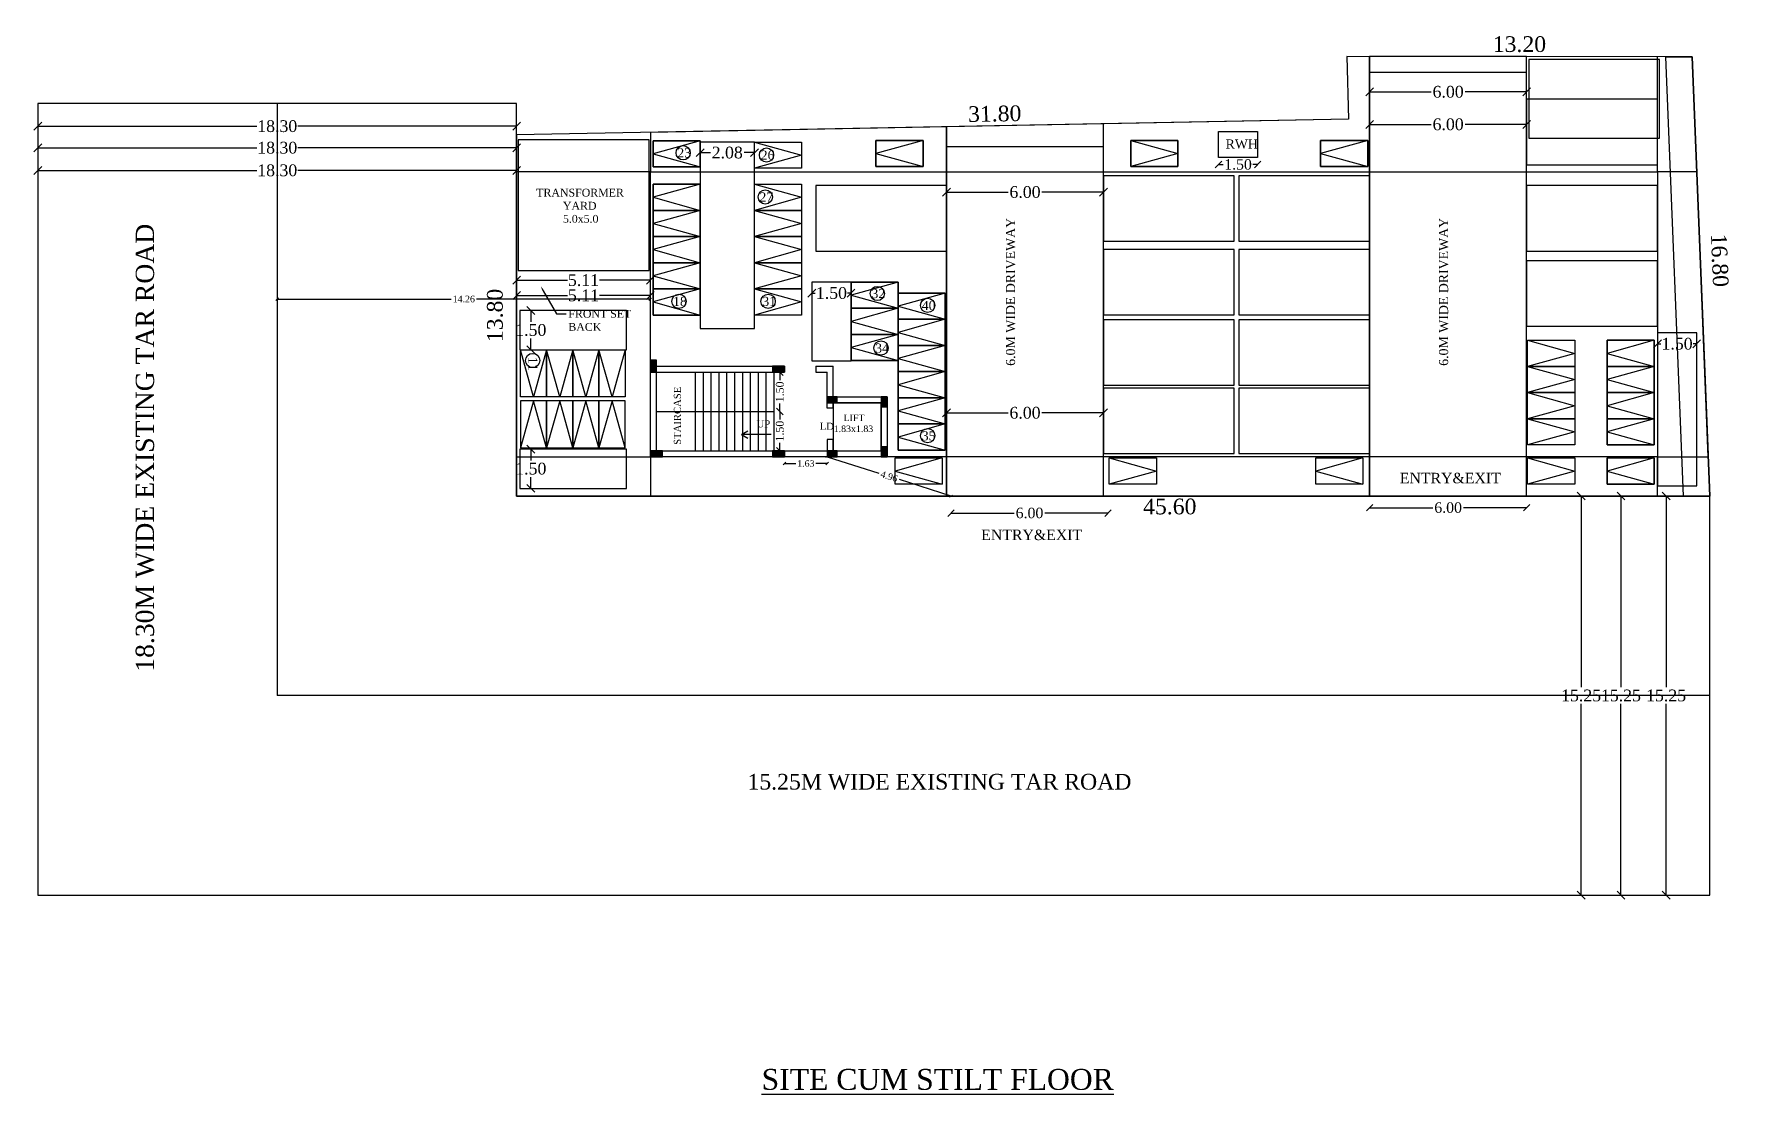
# Model space of a CAD drawing. Header units: metres. Extents: x 16174 to 16363, y 1100 to 1191.
# Drawn here: x 16173.5 to 16238.4, y 1101.4 to 1141.9 of the extents above; entities that cross this region are included whole.
import ezdxf
from ezdxf import colors
from ezdxf.entities.mleader import LeaderData, LeaderLine
from ezdxf.lldxf.tags import DXFTag
from ezdxf.math import Vec2, Vec3

# ---------------------------------------------------------------- set-up
doc = ezdxf.new("R2010")
doc.units = ezdxf.units.M
doc.header["$MEASUREMENT"] = 0
for name, color, linetype in [('AS_AT_SITE', 7, 'Continuous'), ('BLK_1_COVERED_AREA', 7, 'Continuous'), ('BLK_1_FLR_0_EXIT_WIDTH_DOOR', 2, 'Continuous'), ('BLK_1_FLR_0_STILT_PARKING', 7, 'Continuous'), ('BLK_1_FLR_1_LIFT_1', 30, 'Continuous'), ('BLK_1_LVL_0_BLDG_FOOT_PRINT', 7, 'Continuous'), ('BLK_1_LVL_0_FRONT_SETBACK', 7, 'Continuous'), ('BLK_1_LVL_0_REAR_SETBACK', 7, 'Continuous'), ('BLK_1_LVL_0_SIDE_SETBACK1', 7, 'Continuous'), ('BLK_1_LVL_0_SIDE_SETBACK2', 7, 'Continuous'), ('DIST_CL_ROAD', 1, 'Continuous'), ('DIST_EXIT', 7, 'Continuous'), ('DRIVE_WAY', 255, 'Continuous'), ('FMB_OR_PLR', 7, 'Continuous'), ('MAIN_GATE', 7, 'Continuous'), ('NOTIFIED_ROAD', 7, 'Continuous'), ('PARKING_SLOT', 7, 'Continuous'), ('PER_AISLE_WIDTH', 7, 'Continuous'), ('PLOT_BOUNDARY', 70, 'Continuous'), ('ROAD_WIDTH', 1, 'Continuous'), ('RWH', 130, 'Continuous'), ('SEPTIC_TANK_1', 7, 'Continuous'), ('SUPER_IMPOSED', 7, 'Continuous'), ('SURRENDER_ROAD_WIDTH', 2, 'Continuous'), ('TRANSFORMER_YARD', 7, 'Continuous'), ('TWO_WHEELER_DRIVE_WAY', 7, 'Continuous'), ('TWO_WHEELER_PARKING', 7, 'Continuous')]:
    doc.layers.add(name, color=color, linetype=linetype)
doc.styles.add('Romand', font='times.ttf', dxfattribs={"height": 0.5})
doc.styles.add('SLS-Calibri', font='times.ttf')
doc.styles.get("Standard").update_dxf_attribs({"font": 'times.ttf'})
doc.styles.add('TR', font='times.ttf')
tags = doc.linetypes.add('HIDDEN', pattern=[0.375, 0.25, -0.125]).pattern_tags.tags
tags[6:7] = [DXFTag(74, 4), DXFTag(75, 0), DXFTag(340, '0'), DXFTag(46, 1.0), DXFTag(50, 0.0), DXFTag(44, 0.0), DXFTag(45, 0.0)]
tags[4:5] = [DXFTag(74, 4), DXFTag(75, 0), DXFTag(340, '0'), DXFTag(46, 1.0), DXFTag(50, 0.0), DXFTag(44, 0.0), DXFTag(45, 0.0)]
doc.dimstyles.new('23', dxfattribs={"dimtxt": 0.45, "dimasz": 0.3, "dimexe": 0.18, "dimexo": 0.0625, "dimgap": 0.09, "dimtad": 0, "dimtih": 1, "dimtoh": 1, "dimzin": 0, "dimdsep": 46, "dimtxsty": 'Standard', "dimblk": 'OBLIQUE', "dimcen": 0.09, "dimse1": 1, "dimse2": 1, "dimadec": 0, "dimazin": 0, "dimtfac": 1, "dimtofl": 0, "dimtmove": 0, "dimatfit": 3, "dimfxl": 0, "dimtolj": 1, "dimtzin": 0, "dimarcsym": 0})
doc.dimstyles.new('SLS-ProjectName-OuterBlock(FloorPlan)', dxfattribs={"dimtxt": 0.25, "dimasz": 0.1, "dimexe": 0, "dimexo": 0, "dimgap": 0.1, "dimtad": 0, "dimzin": 1, "dimdsep": 46, "dimtxsty": 'SLS-Calibri', "dimblk1": 'OBLIQUE', "dimblk2": 'OBLIQUE', "dimsah": 1, "dimcen": 0, "dimse1": 1, "dimse2": 1, "dimadec": 0, "dimazin": 0, "dimtfac": 1, "dimtofl": 0, "dimtmove": 2, "dimatfit": 3, "dimfxl": 0, "dimtolj": 1, "dimtzin": 0, "dimlwd": -1, "dimarcsym": 0})
doc.dimstyles.get("Standard").update_dxf_attribs({"dimtxt": 0.6, "dimasz": 0.3, "dimexe": 0.18, "dimexo": 0.0625, "dimgap": 0.09, "dimtad": 0, "dimzin": 0, "dimdsep": 46, "dimtxsty": 'Standard', "dimblk": 'OBLIQUE', "dimcen": 0.09, "dimse1": 1, "dimse2": 1, "dimadec": 0, "dimazin": 0, "dimtfac": 1, "dimtofl": 0, "dimtmove": 0, "dimatfit": 3, "dimfxl": 0, "dimtolj": 1, "dimtzin": 0, "dimarcsym": 0})

msp = doc.modelspace()

# ---------------------------------------------------------------- texts
at = {"attachment_point": 1}
for s, insert, char_height, width in [('RWH', (16219.048, 1137.873), 0.35, 0.86669), ('23', (16198.09, 1137.534), 0.35, 1.57477), ('26', (16201.276, 1137.448), 0.35, 1.57477), ('27', (16201.228, 1135.847), 0.35, 1.57477), ('32', (16205.51, 1132.158), 0.35, 1.57477), ('18', (16197.929, 1131.858), 0.35, 1.57477), ('31', (16201.337, 1131.858), 0.35, 1.57477), ('40', (16207.433, 1131.702), 0.35, 1.57477), ('34', (16205.652, 1130.074), 0.35, 1.57477), ('   \\P       LIFT\\P   1.83x1.83', (16203.786, 1127.774), 0.25, 2.02436), ('35', (16207.433, 1126.723), 0.35, 1.57477), ('ENTRY&EXIT', (16225.706, 1125.134), 0.4, 3.21561), ('ENTRY&EXIT', (16209.706, 1122.962), 0.4, 3.21561), ('15.25M WIDE EXISTING TAR ROAD', (16200.773, 1113.629), 0.6, 18.12158), ('{\\LSITE CUM STILT FLOOR}', (16201.313, 1102.355), 0.8, 21.97163)]:
    msp.add_mtext(s, dxfattribs=dict(at, insert=insert, char_height=char_height, width=width))
at = {"insert": (16192.699, 1135.989), "char_height": 0.4, "width": 4.38865, "attachment_point": 1, "style": 'TR'}
msp.add_mtext('{\\H0.75x;TRANSFORMER    \\P         YARD\\P         5.0x5.0}', dxfattribs=at)
for s, insert, char_height, width, attachment_point, rotation in [('18.30M WIDE EXISTING TAR ROAD', (16177.39, 1117.531), 0.7, 18.12158, 1, 90), ('6.0M WIDE DRIVEWAY', (16210.652, 1129.222), 0.35, 13.52936, 1, 90), ('6.0M WIDE DRIVEWAY', (16227.204, 1129.222), 0.35, 13.52936, 1, 90), ('11', (16192.745, 1129.564), 0.35, 1.57477, 1, 270), ('STAIRCASE', (16197.958, 1128.422), 0.27, 1.57477, 3, 90)]:
    msp.add_mtext(s, dxfattribs=dict(insert=insert, char_height=char_height, width=width, attachment_point=attachment_point, rotation=rotation))
at = {"char_height": 0.27, "width": 1.40926, "style": 'Romand'}
for s, insert, attachment_point, rotation in [('UP', (16201.641, 1127.138), 3, 360), ('{\\W4.519954; }LD', (16203.074, 1127.048), 1, 0)]:
    msp.add_mtext(s, dxfattribs=dict(at, insert=insert, attachment_point=attachment_point, rotation=rotation))

# ---------------------------------------------------------------- blocks, each defined once
blk = doc.blocks.new('_Oblique')
at = {"color": 0, "linetype": 'ByBlock', "lineweight": -2}
blk.add_line((-0.5, -0.5), (0.5, 0.5), dxfattribs=at)
blk = doc.blocks.new('*D181')
at = {"color": 0, "lineweight": -2}
for p, q in [((16202.01, 1127.477), (16202.01, 1127.171)), ((16202.01, 1125.977), (16202.01, 1126.284))]:
    blk.add_line(p, q, dxfattribs=at)
at = {"layer": 'Defpoints', "color": 0}
for p in [(16201.79, 1127.477), (16201.79, 1125.977), (16202.01, 1125.977)]:
    blk.add_point(p, dxfattribs=at)
at = {"color": 0, "lineweight": -2, "xscale": 0.25, "yscale": 0.25, "zscale": 0.25}
for p, rotation in [((16202.01, 1127.477), 90), ((16202.01, 1125.977), 270)]:
    blk.add_blockref('_Oblique', p, dxfattribs=dict(at, rotation=rotation))
at = {"color": 0, "insert": (16202.01, 1126.727), "char_height": 0.3, "attachment_point": 5, "rotation": 90}
blk.add_mtext('\\A1;1.50', dxfattribs=at)
blk = doc.blocks.new('*D182')
at = {"color": 0, "lineweight": -2}
for p, q in [((16202.01, 1128.977), (16202.01, 1128.671)), ((16202.01, 1127.477), (16202.01, 1127.784))]:
    blk.add_line(p, q, dxfattribs=at)
at = {"layer": 'Defpoints', "color": 0}
for p in [(16201.49, 1128.977), (16201.49, 1127.477), (16202.01, 1127.477)]:
    blk.add_point(p, dxfattribs=at)
at = {"color": 0, "lineweight": -2, "xscale": 0.25, "yscale": 0.25, "zscale": 0.25}
for p, rotation in [((16202.01, 1128.977), 90), ((16202.01, 1127.477), 270)]:
    blk.add_blockref('_Oblique', p, dxfattribs=dict(at, rotation=rotation))
at = {"color": 0, "insert": (16202.01, 1128.227), "char_height": 0.3, "attachment_point": 5, "rotation": 90}
blk.add_mtext('\\A1;1.50', dxfattribs=at)
blk = doc.blocks.new('*D176')
at = {"layer": 'Defpoints', "color": 0}
for p in [(16223.736, 1139.104), (16223.745, 1138.642), (16191.95, 1138.047)]:
    blk.add_point(p, dxfattribs=at)
at = {"color": 0, "insert": (16210.222, 1138.851), "char_height": 0.6, "attachment_point": 5, "rotation": 1.07082}
blk.add_mtext('\\A1;31.80', dxfattribs=at)
blk = doc.blocks.new('*D177')
at = {"layer": 'Defpoints', "color": 0}
for p in [(16191.124, 1138.047), (16191.95, 1138.047), (16191.95, 1124.247)]:
    blk.add_point(p, dxfattribs=at)
at = {"color": 0, "insert": (16191.124, 1131.147), "char_height": 0.6, "attachment_point": 5, "rotation": 90}
blk.add_mtext('\\A1;13.80', dxfattribs=at)
blk = doc.blocks.new('*D178')
at = {"layer": 'Defpoints', "color": 0}
for p in [(16191.95, 1124.247), (16237.55, 1124.247), (16237.55, 1123.841)]:
    blk.add_point(p, dxfattribs=at)
at = {"color": 0, "insert": (16216.914, 1123.841), "char_height": 0.6, "attachment_point": 5}
blk.add_mtext('\\A1;45.60', dxfattribs=at)
blk = doc.blocks.new('*D179')
at = {"layer": 'Defpoints', "color": 0}
for p in [(16223.677, 1141.512), (16223.677, 1141.041), (16236.877, 1141.034)]:
    blk.add_point(p, dxfattribs=at)
at = {"color": 0, "insert": (16230.278, 1141.509), "char_height": 0.6, "attachment_point": 5, "rotation": 359.97037}
blk.add_mtext('\\A1;13.20', dxfattribs=at)
blk = doc.blocks.new('*D180')
at = {"layer": 'Defpoints', "color": 0}
for p in [(16236.877, 1141.034), (16237.619, 1141.064), (16237.55, 1124.247)]:
    blk.add_point(p, dxfattribs=at)
at = {"color": 0, "insert": (16237.932, 1133.253), "char_height": 0.6, "attachment_point": 5, "rotation": 272.29636}
blk.add_mtext('\\A1;16.80', dxfattribs=at)
blk = doc.blocks.new('*D183')
at = {"layer": 'Defpoints', "color": 0}
for p in [(16173.65, 1139.246), (16191.95, 1139.246), (16191.95, 1137.553)]:
    blk.add_point(p, dxfattribs=at)
at = {"layer": 'ROAD_WIDTH', "color": 0, "lineweight": -2}
for p, q in [((16173.65, 1137.553), (16182.014, 1137.553)), ((16191.95, 1137.553), (16183.587, 1137.553))]:
    blk.add_line(p, q, dxfattribs=at)
at = {"layer": 'ROAD_WIDTH', "color": 0, "lineweight": -2, "xscale": 0.3, "yscale": 0.3, "zscale": 0.3, "rotation": 180}
blk.add_blockref('_Oblique', (16173.65, 1137.553), dxfattribs=at)
at = {"layer": 'ROAD_WIDTH', "color": 0, "lineweight": -2, "xscale": 0.3, "yscale": 0.3, "zscale": 0.3}
blk.add_blockref('_Oblique', (16191.95, 1137.553), dxfattribs=at)
at = {"layer": 'ROAD_WIDTH', "color": 0, "insert": (16182.8, 1137.553), "char_height": 0.45, "attachment_point": 5}
blk.add_mtext('\\A1;18.30', dxfattribs=at)
blk = doc.blocks.new('*D184')
at = {"layer": 'Defpoints', "color": 0}
for p in [(16234.158, 1124.247), (16237.55, 1124.247), (16237.55, 1108.997)]:
    blk.add_point(p, dxfattribs=at)
at = {"layer": 'ROAD_WIDTH', "color": 0, "lineweight": -2}
for p, q in [((16234.158, 1124.247), (16234.158, 1116.942)), ((16234.158, 1108.997), (16234.158, 1116.303))]:
    blk.add_line(p, q, dxfattribs=at)
at = {"layer": 'ROAD_WIDTH', "color": 0, "lineweight": -2, "xscale": 0.3, "yscale": 0.3, "zscale": 0.3}
for p, rotation in [((16234.158, 1124.247), 90), ((16234.158, 1108.997), 270)]:
    blk.add_blockref('_Oblique', p, dxfattribs=dict(at, rotation=rotation))
at = {"layer": 'ROAD_WIDTH', "color": 0, "insert": (16234.158, 1116.622), "char_height": 0.45, "attachment_point": 5}
blk.add_mtext('\\A1;15.25', dxfattribs=at)
blk = doc.blocks.new('*D185')
at = {"layer": 'Defpoints', "color": 0}
for p in [(16173.65, 1139.246), (16191.95, 1139.246), (16173.65, 1136.688)]:
    blk.add_point(p, dxfattribs=at)
at = {"layer": 'SURRENDER_ROAD_WIDTH', "color": 0, "lineweight": -2}
for p, q in [((16173.65, 1136.688), (16182.014, 1136.688)), ((16191.95, 1136.688), (16183.587, 1136.688))]:
    blk.add_line(p, q, dxfattribs=at)
at = {"layer": 'SURRENDER_ROAD_WIDTH', "color": 0, "lineweight": -2, "xscale": 0.3, "yscale": 0.3, "zscale": 0.3, "rotation": 180}
blk.add_blockref('_Oblique', (16173.65, 1136.688), dxfattribs=at)
at = {"layer": 'SURRENDER_ROAD_WIDTH', "color": 0, "lineweight": -2, "xscale": 0.3, "yscale": 0.3, "zscale": 0.3}
blk.add_blockref('_Oblique', (16191.95, 1136.688), dxfattribs=at)
at = {"layer": 'SURRENDER_ROAD_WIDTH', "color": 0, "lineweight": -2, "insert": (16182.8, 1136.688), "char_height": 0.45, "attachment_point": 5}
blk.add_mtext('\\A1;18.30', dxfattribs=at)
blk = doc.blocks.new('*D186')
at = {"layer": 'Defpoints', "color": 0}
for p in [(16232.635, 1124.247), (16237.55, 1124.247), (16237.55, 1108.997)]:
    blk.add_point(p, dxfattribs=at)
at = {"layer": 'SURRENDER_ROAD_WIDTH', "color": 0, "lineweight": -2}
for p, q in [((16232.635, 1124.247), (16232.635, 1116.942)), ((16232.635, 1108.997), (16232.635, 1116.303))]:
    blk.add_line(p, q, dxfattribs=at)
at = {"layer": 'SURRENDER_ROAD_WIDTH', "color": 0, "lineweight": -2, "xscale": 0.3, "yscale": 0.3, "zscale": 0.3}
for p, rotation in [((16232.635, 1124.247), 90), ((16232.635, 1108.997), 270)]:
    blk.add_blockref('_Oblique', p, dxfattribs=dict(at, rotation=rotation))
at = {"layer": 'SURRENDER_ROAD_WIDTH', "color": 0, "lineweight": -2, "insert": (16232.635, 1116.622), "char_height": 0.45, "attachment_point": 5}
blk.add_mtext('\\A1;15.25', dxfattribs=at)
blk = doc.blocks.new('*D187')
at = {"layer": 'Defpoints', "color": 0}
for p in [(16173.65, 1139.246), (16191.95, 1139.246), (16191.95, 1138.376)]:
    blk.add_point(p, dxfattribs=at)
at = {"layer": 'NOTIFIED_ROAD', "color": 0, "lineweight": -2}
for p, q in [((16173.65, 1138.376), (16182.014, 1138.376)), ((16191.95, 1138.376), (16183.587, 1138.376))]:
    blk.add_line(p, q, dxfattribs=at)
at = {"layer": 'NOTIFIED_ROAD', "color": 0, "lineweight": -2, "xscale": 0.3, "yscale": 0.3, "zscale": 0.3, "rotation": 180}
blk.add_blockref('_Oblique', (16173.65, 1138.376), dxfattribs=at)
at = {"layer": 'NOTIFIED_ROAD', "color": 0, "lineweight": -2, "xscale": 0.3, "yscale": 0.3, "zscale": 0.3}
blk.add_blockref('_Oblique', (16191.95, 1138.376), dxfattribs=at)
at = {"layer": 'NOTIFIED_ROAD', "color": 0, "lineweight": -2, "insert": (16182.8, 1138.376), "char_height": 0.45, "attachment_point": 5}
blk.add_mtext('\\A1;18.30', dxfattribs=at)
blk = doc.blocks.new('*D188')
at = {"layer": 'Defpoints', "color": 0}
for p in [(16237.55, 1124.247), (16235.883, 1108.997), (16237.55, 1108.997)]:
    blk.add_point(p, dxfattribs=at)
at = {"layer": 'NOTIFIED_ROAD', "color": 0, "lineweight": -2}
for p, q in [((16235.883, 1124.247), (16235.883, 1116.942)), ((16235.883, 1108.997), (16235.883, 1116.303))]:
    blk.add_line(p, q, dxfattribs=at)
at = {"layer": 'NOTIFIED_ROAD', "color": 0, "lineweight": -2, "xscale": 0.3, "yscale": 0.3, "zscale": 0.3}
for p, rotation in [((16235.883, 1124.247), 90), ((16235.883, 1108.997), 270)]:
    blk.add_blockref('_Oblique', p, dxfattribs=dict(at, rotation=rotation))
at = {"layer": 'NOTIFIED_ROAD', "color": 0, "lineweight": -2, "insert": (16235.883, 1116.622), "char_height": 0.45, "attachment_point": 5}
blk.add_mtext('\\A1;15.25', dxfattribs=at)
blk = doc.blocks.new('*D189')
at = {"layer": 'BLK_1_FLR_0_EXIT_WIDTH_DOOR', "color": 0}
for p, q in [((16202.187, 1125.489), (16202.618, 1125.489)), ((16203.82, 1125.489), (16203.39, 1125.489))]:
    blk.add_line(p, q, dxfattribs=at)
at = {"layer": 'Defpoints', "color": 0}
for p in [(16202.187, 1125.977), (16203.82, 1125.977), (16203.82, 1125.489)]:
    blk.add_point(p, dxfattribs=at)
at = {"layer": 'BLK_1_FLR_0_EXIT_WIDTH_DOOR', "color": 0, "xscale": 0.1, "yscale": 0.1, "zscale": 0.1, "rotation": 180}
blk.add_blockref('_Oblique', (16202.187, 1125.489), dxfattribs=at)
at = {"layer": 'BLK_1_FLR_0_EXIT_WIDTH_DOOR', "color": 0, "xscale": 0.1, "yscale": 0.1, "zscale": 0.1}
blk.add_blockref('_Oblique', (16203.82, 1125.489), dxfattribs=at)
at = {"layer": 'BLK_1_FLR_0_EXIT_WIDTH_DOOR', "color": 0, "insert": (16203.004, 1125.489), "char_height": 0.25, "attachment_point": 5, "style": 'SLS-Calibri'}
blk.add_mtext('\\A1;1.63', dxfattribs=at)
blk = doc.blocks.new('*D190')
at = {"layer": 'Defpoints', "color": 0}
for p in [(16203.82, 1125.747), (16208.553, 1124.247), (16208.553, 1124.247)]:
    blk.add_point(p, dxfattribs=at)
at = {"layer": 'DIST_EXIT', "color": 0}
for p, q in [((16203.82, 1125.747), (16205.793, 1125.122)), ((16208.553, 1124.247), (16206.58, 1124.873))]:
    blk.add_line(p, q, dxfattribs=at)
at = {"layer": 'DIST_EXIT', "color": 0, "xscale": 0.1, "yscale": 0.1, "zscale": 0.1}
for p, rotation in [((16203.82, 1125.747), 162.4119566008229), ((16208.553, 1124.247), 342.4119566008229)]:
    blk.add_blockref('_Oblique', p, dxfattribs=dict(at, rotation=rotation))
at = {"layer": 'DIST_EXIT', "color": 0, "insert": (16206.187, 1124.997), "char_height": 0.25, "attachment_point": 5, "rotation": 342.41196, "style": 'SLS-Calibri'}
blk.add_mtext('\\A1;4.96', dxfattribs=at)
blk = doc.blocks.new('*D191')
at = {"layer": 'Defpoints', "color": 0}
for p in [(16208.553, 1124.247), (16214.553, 1124.247), (16214.553, 1123.595)]:
    blk.add_point(p, dxfattribs=at)
at = {"layer": 'MAIN_GATE', "color": 0, "lineweight": -2}
for p, q in [((16208.553, 1123.595), (16210.969, 1123.595)), ((16214.553, 1123.595), (16212.136, 1123.595))]:
    blk.add_line(p, q, dxfattribs=at)
at = {"layer": 'MAIN_GATE', "color": 0, "lineweight": -2, "xscale": 0.25, "yscale": 0.25, "zscale": 0.25, "rotation": 180}
blk.add_blockref('_Oblique', (16208.553, 1123.595), dxfattribs=at)
at = {"layer": 'MAIN_GATE', "color": 0, "lineweight": -2, "xscale": 0.25, "yscale": 0.25, "zscale": 0.25}
blk.add_blockref('_Oblique', (16214.553, 1123.595), dxfattribs=at)
at = {"layer": 'MAIN_GATE', "color": 0, "insert": (16211.553, 1123.595), "char_height": 0.4, "attachment_point": 5}
blk.add_mtext('\\A1;6.00', dxfattribs=at)
blk = doc.blocks.new('*D192')
at = {"layer": 'Defpoints', "color": 0}
for p in [(16224.553, 1124.247), (16230.553, 1124.247), (16230.553, 1123.801)]:
    blk.add_point(p, dxfattribs=at)
at = {"layer": 'MAIN_GATE', "color": 0, "lineweight": -2}
for p, q in [((16224.553, 1123.801), (16226.969, 1123.801)), ((16230.553, 1123.801), (16228.136, 1123.801))]:
    blk.add_line(p, q, dxfattribs=at)
at = {"layer": 'MAIN_GATE', "color": 0, "lineweight": -2, "xscale": 0.25, "yscale": 0.25, "zscale": 0.25, "rotation": 180}
blk.add_blockref('_Oblique', (16224.553, 1123.801), dxfattribs=at)
at = {"layer": 'MAIN_GATE', "color": 0, "lineweight": -2, "xscale": 0.25, "yscale": 0.25, "zscale": 0.25}
blk.add_blockref('_Oblique', (16230.553, 1123.801), dxfattribs=at)
at = {"layer": 'MAIN_GATE', "color": 0, "insert": (16227.553, 1123.801), "char_height": 0.4, "attachment_point": 5}
blk.add_mtext('\\A1;6.00', dxfattribs=at)
blk = doc.blocks.new('*D193')
at = {"layer": 'Defpoints', "color": 0}
for p in [(16191.95, 1132.594), (16197.06, 1132.594), (16197.06, 1132.493)]:
    blk.add_point(p, dxfattribs=at)
at = {"layer": 'NOTIFIED_ROAD', "color": 0, "lineweight": -2}
for p, q in [((16191.95, 1132.493), (16193.89, 1132.493)), ((16197.06, 1132.493), (16195.12, 1132.493))]:
    blk.add_line(p, q, dxfattribs=at)
at = {"layer": 'NOTIFIED_ROAD', "color": 0, "lineweight": -2, "xscale": 0.3, "yscale": 0.3, "zscale": 0.3, "rotation": 180}
blk.add_blockref('_Oblique', (16191.95, 1132.493), dxfattribs=at)
at = {"layer": 'NOTIFIED_ROAD', "color": 0, "lineweight": -2, "xscale": 0.3, "yscale": 0.3, "zscale": 0.3}
blk.add_blockref('_Oblique', (16197.06, 1132.493), dxfattribs=at)
at = {"layer": 'NOTIFIED_ROAD', "color": 0, "lineweight": -2, "insert": (16194.505, 1132.493), "char_height": 0.45, "attachment_point": 5}
blk.add_mtext('\\A1;5.11', dxfattribs=at)
blk = doc.blocks.new('*D194')
at = {"layer": 'Defpoints', "color": 0}
for p in [(16182.8, 1131.718), (16197.06, 1131.773), (16197.06, 1131.718)]:
    blk.add_point(p, dxfattribs=at)
at = {"layer": 'DIST_CL_ROAD', "color": 0}
for p, q in [((16182.8, 1131.773), (16189.444, 1131.773)), ((16197.06, 1131.773), (16190.417, 1131.773))]:
    blk.add_line(p, q, dxfattribs=at)
at = {"layer": 'DIST_CL_ROAD', "color": 0, "xscale": 0.1, "yscale": 0.1, "zscale": 0.1, "rotation": 180}
blk.add_blockref('_Oblique', (16182.8, 1131.773), dxfattribs=at)
at = {"layer": 'DIST_CL_ROAD', "color": 0, "xscale": 0.1, "yscale": 0.1, "zscale": 0.1}
blk.add_blockref('_Oblique', (16197.06, 1131.773), dxfattribs=at)
at = {"layer": 'DIST_CL_ROAD', "color": 0, "insert": (16189.93, 1131.773), "char_height": 0.25, "attachment_point": 5, "style": 'SLS-Calibri'}
blk.add_mtext('\\A1;14.26', dxfattribs=at)
blk = doc.blocks.new('*D195')
at = {"layer": 'Defpoints', "color": 0}
for p in [(16235.553, 1130.48), (16237.053, 1130.48), (16237.053, 1130.062)]:
    blk.add_point(p, dxfattribs=at)
at = {"layer": 'TWO_WHEELER_DRIVE_WAY', "color": 0, "lineweight": -2}
for p, q in [((16235.553, 1130.062), (16235.682, 1130.062)), ((16237.053, 1130.062), (16236.923, 1130.062))]:
    blk.add_line(p, q, dxfattribs=at)
at = {"layer": 'TWO_WHEELER_DRIVE_WAY', "color": 0, "lineweight": -2, "xscale": 0.3, "yscale": 0.3, "zscale": 0.3, "rotation": 180}
blk.add_blockref('_Oblique', (16235.553, 1130.062), dxfattribs=at)
at = {"layer": 'TWO_WHEELER_DRIVE_WAY', "color": 0, "lineweight": -2, "xscale": 0.3, "yscale": 0.3, "zscale": 0.3}
blk.add_blockref('_Oblique', (16237.053, 1130.062), dxfattribs=at)
at = {"layer": 'TWO_WHEELER_DRIVE_WAY', "color": 0, "insert": (16236.303, 1130.062), "char_height": 0.45, "attachment_point": 5}
blk.add_mtext('\\A1;1.50', dxfattribs=at)
blk = doc.blocks.new('*D196')
at = {"layer": 'Defpoints', "color": 0}
for p in [(16198.962, 1137.77), (16201.039, 1137.77), (16201.039, 1137.367)]:
    blk.add_point(p, dxfattribs=at)
at = {"layer": 'TWO_WHEELER_DRIVE_WAY', "color": 0, "lineweight": -2}
for p, q in [((16198.962, 1137.367), (16199.355, 1137.367)), ((16201.039, 1137.367), (16200.645, 1137.367))]:
    blk.add_line(p, q, dxfattribs=at)
at = {"layer": 'TWO_WHEELER_DRIVE_WAY', "color": 0, "lineweight": -2, "xscale": 0.3, "yscale": 0.3, "zscale": 0.3, "rotation": 180}
blk.add_blockref('_Oblique', (16198.962, 1137.367), dxfattribs=at)
at = {"layer": 'TWO_WHEELER_DRIVE_WAY', "color": 0, "lineweight": -2, "xscale": 0.3, "yscale": 0.3, "zscale": 0.3}
blk.add_blockref('_Oblique', (16201.039, 1137.367), dxfattribs=at)
at = {"layer": 'TWO_WHEELER_DRIVE_WAY', "color": 0, "insert": (16200, 1137.367), "char_height": 0.45, "attachment_point": 5}
blk.add_mtext('\\A1;2.08', dxfattribs=at)
blk = doc.blocks.new('*D197')
at = {"layer": 'Defpoints', "color": 0}
for p in [(16203.231, 1132.419), (16204.731, 1132.419), (16204.731, 1132.001)]:
    blk.add_point(p, dxfattribs=at)
at = {"layer": 'TWO_WHEELER_DRIVE_WAY', "color": 0, "lineweight": -2}
for p, q in [((16203.231, 1132.001), (16203.36, 1132.001)), ((16204.731, 1132.001), (16204.602, 1132.001))]:
    blk.add_line(p, q, dxfattribs=at)
at = {"layer": 'TWO_WHEELER_DRIVE_WAY', "color": 0, "lineweight": -2, "xscale": 0.3, "yscale": 0.3, "zscale": 0.3, "rotation": 180}
blk.add_blockref('_Oblique', (16203.231, 1132.001), dxfattribs=at)
at = {"layer": 'TWO_WHEELER_DRIVE_WAY', "color": 0, "lineweight": -2, "xscale": 0.3, "yscale": 0.3, "zscale": 0.3}
blk.add_blockref('_Oblique', (16204.731, 1132.001), dxfattribs=at)
at = {"layer": 'TWO_WHEELER_DRIVE_WAY', "color": 0, "insert": (16203.981, 1132.001), "char_height": 0.45, "attachment_point": 5}
blk.add_mtext('\\A1;1.50', dxfattribs=at)
blk = doc.blocks.new('*D198')
at = {"layer": 'Defpoints', "color": 0}
for p in [(16191.95, 1132.272), (16197.06, 1132.272), (16197.06, 1131.91)]:
    blk.add_point(p, dxfattribs=at)
at = {"layer": 'SURRENDER_ROAD_WIDTH', "color": 0, "lineweight": -2}
for p, q in [((16191.95, 1131.91), (16193.89, 1131.91)), ((16197.06, 1131.91), (16195.12, 1131.91))]:
    blk.add_line(p, q, dxfattribs=at)
at = {"layer": 'SURRENDER_ROAD_WIDTH', "color": 0, "lineweight": -2, "xscale": 0.3, "yscale": 0.3, "zscale": 0.3, "rotation": 180}
blk.add_blockref('_Oblique', (16191.95, 1131.91), dxfattribs=at)
at = {"layer": 'SURRENDER_ROAD_WIDTH', "color": 0, "lineweight": -2, "xscale": 0.3, "yscale": 0.3, "zscale": 0.3}
blk.add_blockref('_Oblique', (16197.06, 1131.91), dxfattribs=at)
at = {"layer": 'SURRENDER_ROAD_WIDTH', "color": 0, "lineweight": -2, "insert": (16194.505, 1131.91), "char_height": 0.45, "attachment_point": 5}
blk.add_mtext('\\A1;5.11', dxfattribs=at)
blk = doc.blocks.new('*D199')
at = {"layer": 'Defpoints', "color": 0}
for p in [(16218.772, 1137.181), (16220.272, 1137.181), (16218.772, 1136.914)]:
    blk.add_point(p, dxfattribs=at)
at = {"layer": 'RWH', "color": 0, "lineweight": -2}
for p, q in [((16218.772, 1136.914), (16218.96, 1136.914)), ((16220.272, 1136.914), (16220.083, 1136.914))]:
    blk.add_line(p, q, dxfattribs=at)
at = {"layer": 'RWH', "color": 0, "lineweight": -2, "xscale": 0.25, "yscale": 0.25, "zscale": 0.25, "rotation": 180}
blk.add_blockref('_Oblique', (16218.772, 1136.914), dxfattribs=at)
at = {"layer": 'RWH', "color": 0, "lineweight": -2, "xscale": 0.25, "yscale": 0.25, "zscale": 0.25}
blk.add_blockref('_Oblique', (16220.272, 1136.914), dxfattribs=at)
at = {"layer": 'RWH', "color": 0, "insert": (16219.522, 1136.914), "char_height": 0.4, "attachment_point": 5}
blk.add_mtext('\\A1;1.50', dxfattribs=at)
blk = doc.blocks.new('*D201')
at = {"layer": 'Defpoints', "color": 0}
for p in [(16192.074, 1131.337), (16192.492, 1131.337), (16192.074, 1129.837)]:
    blk.add_point(p, dxfattribs=at)
at = {"layer": 'TWO_WHEELER_DRIVE_WAY', "color": 0, "lineweight": -2}
for p, q in [((16192.492, 1131.337), (16192.492, 1130.906)), ((16192.492, 1129.837), (16192.492, 1130.267))]:
    blk.add_line(p, q, dxfattribs=at)
at = {"layer": 'TWO_WHEELER_DRIVE_WAY', "color": 0, "lineweight": -2, "xscale": 0.3, "yscale": 0.3, "zscale": 0.3}
for p, rotation in [((16192.492, 1131.337), 90), ((16192.492, 1129.837), 270)]:
    blk.add_blockref('_Oblique', p, dxfattribs=dict(at, rotation=rotation))
at = {"layer": 'TWO_WHEELER_DRIVE_WAY', "color": 0, "insert": (16192.492, 1130.587), "char_height": 0.45, "attachment_point": 5}
blk.add_mtext('\\A1;1.50', dxfattribs=at)
blk = doc.blocks.new('*D202')
at = {"layer": 'Defpoints', "color": 0}
for p in [(16192.074, 1126.04), (16192.492, 1126.04), (16192.074, 1124.54)]:
    blk.add_point(p, dxfattribs=at)
at = {"layer": 'TWO_WHEELER_DRIVE_WAY', "color": 0, "lineweight": -2}
for p, q in [((16192.492, 1126.04), (16192.492, 1125.609)), ((16192.492, 1124.54), (16192.492, 1124.97))]:
    blk.add_line(p, q, dxfattribs=at)
at = {"layer": 'TWO_WHEELER_DRIVE_WAY', "color": 0, "lineweight": -2, "xscale": 0.3, "yscale": 0.3, "zscale": 0.3}
for p, rotation in [((16192.492, 1126.04), 90), ((16192.492, 1124.54), 270)]:
    blk.add_blockref('_Oblique', p, dxfattribs=dict(at, rotation=rotation))
at = {"layer": 'TWO_WHEELER_DRIVE_WAY', "color": 0, "insert": (16192.492, 1125.29), "char_height": 0.45, "attachment_point": 5}
blk.add_mtext('\\A1;1.50', dxfattribs=at)
blk = doc.blocks.new('*D206')
at = {"layer": 'Defpoints', "color": 0}
for p in [(16208.381, 1137.584), (16214.381, 1137.584), (16208.381, 1127.424)]:
    blk.add_point(p, dxfattribs=at)
at = {"layer": 'DRIVE_WAY', "color": 0, "lineweight": -2}
for p, q in [((16208.381, 1127.424), (16210.735, 1127.424)), ((16214.381, 1127.424), (16212.026, 1127.424))]:
    blk.add_line(p, q, dxfattribs=at)
at = {"layer": 'DRIVE_WAY', "color": 0, "lineweight": -2, "xscale": 0.3, "yscale": 0.3, "zscale": 0.3, "rotation": 180}
blk.add_blockref('_Oblique', (16208.381, 1127.424), dxfattribs=at)
at = {"layer": 'DRIVE_WAY', "color": 0, "lineweight": -2, "xscale": 0.3, "yscale": 0.3, "zscale": 0.3}
blk.add_blockref('_Oblique', (16214.381, 1127.424), dxfattribs=at)
at = {"layer": 'DRIVE_WAY', "color": 0, "insert": (16211.381, 1127.424), "char_height": 0.45, "attachment_point": 5}
blk.add_mtext('\\A1;6.00', dxfattribs=at)
blk = doc.blocks.new('*D207')
at = {"layer": 'Defpoints', "color": 0}
for p in [(16224.553, 1140.435), (16230.553, 1140.435), (16224.553, 1138.446)]:
    blk.add_point(p, dxfattribs=at)
at = {"layer": 'DRIVE_WAY', "color": 0, "lineweight": -2}
for p, q in [((16224.553, 1138.446), (16226.907, 1138.446)), ((16230.553, 1138.446), (16228.198, 1138.446))]:
    blk.add_line(p, q, dxfattribs=at)
at = {"layer": 'DRIVE_WAY', "color": 0, "lineweight": -2, "xscale": 0.3, "yscale": 0.3, "zscale": 0.3, "rotation": 180}
blk.add_blockref('_Oblique', (16224.553, 1138.446), dxfattribs=at)
at = {"layer": 'DRIVE_WAY', "color": 0, "lineweight": -2, "xscale": 0.3, "yscale": 0.3, "zscale": 0.3}
blk.add_blockref('_Oblique', (16230.553, 1138.446), dxfattribs=at)
at = {"layer": 'DRIVE_WAY', "color": 0, "insert": (16227.553, 1138.446), "char_height": 0.45, "attachment_point": 5}
blk.add_mtext('\\A1;6.00', dxfattribs=at)
blk = doc.blocks.new('*D208')
at = {"layer": 'Defpoints', "color": 0}
for p in [(16208.381, 1137.584), (16214.381, 1137.584), (16208.381, 1135.859)]:
    blk.add_point(p, dxfattribs=at)
at = {"layer": 'PER_AISLE_WIDTH', "color": 0, "lineweight": -2}
for p, q in [((16208.381, 1135.859), (16210.735, 1135.859)), ((16214.381, 1135.859), (16212.026, 1135.859))]:
    blk.add_line(p, q, dxfattribs=at)
at = {"layer": 'PER_AISLE_WIDTH', "color": 0, "lineweight": -2, "xscale": 0.3, "yscale": 0.3, "zscale": 0.3, "rotation": 180}
blk.add_blockref('_Oblique', (16208.381, 1135.859), dxfattribs=at)
at = {"layer": 'PER_AISLE_WIDTH', "color": 0, "lineweight": -2, "xscale": 0.3, "yscale": 0.3, "zscale": 0.3}
blk.add_blockref('_Oblique', (16214.381, 1135.859), dxfattribs=at)
at = {"layer": 'PER_AISLE_WIDTH', "color": 0, "insert": (16211.381, 1135.859), "char_height": 0.45, "attachment_point": 5}
blk.add_mtext('\\A1;6.00', dxfattribs=at)
blk = doc.blocks.new('*D209')
at = {"layer": 'Defpoints', "color": 0}
for p in [(16224.553, 1140.435), (16230.553, 1140.435), (16230.553, 1139.69)]:
    blk.add_point(p, dxfattribs=at)
at = {"layer": 'PER_AISLE_WIDTH', "color": 0, "lineweight": -2}
for p, q in [((16224.553, 1139.69), (16226.907, 1139.69)), ((16230.553, 1139.69), (16228.198, 1139.69))]:
    blk.add_line(p, q, dxfattribs=at)
at = {"layer": 'PER_AISLE_WIDTH', "color": 0, "lineweight": -2, "xscale": 0.3, "yscale": 0.3, "zscale": 0.3, "rotation": 180}
blk.add_blockref('_Oblique', (16224.553, 1139.69), dxfattribs=at)
at = {"layer": 'PER_AISLE_WIDTH', "color": 0, "lineweight": -2, "xscale": 0.3, "yscale": 0.3, "zscale": 0.3}
blk.add_blockref('_Oblique', (16230.553, 1139.69), dxfattribs=at)
at = {"layer": 'PER_AISLE_WIDTH', "color": 0, "insert": (16227.553, 1139.69), "char_height": 0.45, "attachment_point": 5}
blk.add_mtext('\\A1;6.00', dxfattribs=at)

# ---------------------------------------------------------------- dimensions: what is measured, and where the dimension line sits
for base, p1, p2, angle, picture, middle in [((16223.677, 1141.512), (16236.877, 1141.034), (16223.677, 1141.041), 179.97037, '*D179', (16230.278, 1141.509)), ((16237.619, 1141.064), (16237.55, 1124.247), (16236.877, 1141.034), 92.29636, '*D180', (16237.932, 1133.253)), ((16223.736, 1139.104), (16191.95, 1138.047), (16223.745, 1138.642), 1.07082, '*D176', (16210.222, 1138.851)), ((16237.55, 1123.841), (16191.95, 1124.247), (16237.55, 1124.247), 0, '*D178', (16216.914, 1123.841))]:
    dim = msp.add_linear_dim(base=base, p1=p1, p2=p2, angle=angle, dimstyle='Standard', override={"dimsd1": 1, "dimsd2": 1, "dimtdec": 3, "dimfxl": 7, "dimarcsym": 1})
    dim.commit()
    dim.dimension.update_dxf_attribs({"geometry": picture, "text_midpoint": middle, "dimtype": 161})
for p1, p2, distance, override, picture, middle in [((16191.95, 1124.247), (16191.95, 1138.047), 0.826, {"dimsd1": 1, "dimsd2": 1, "dimtdec": 3, "dimfxl": 7, "dimarcsym": 1}, '*D177', (16191.124, 1131.147)), ((16201.49, 1128.977), (16201.49, 1127.477), 0.519, {"dimtxt": 0.3, "dimasz": 0.25, "dimblk1": 'Oblique', "dimblk2": 'Oblique', "dimsah": 1, "dimfxl": 7}, '*D182', (16202.01, 1128.227)), ((16201.79, 1127.477), (16201.79, 1125.977), 0.219, {"dimtxt": 0.3, "dimasz": 0.25, "dimblk1": 'Oblique', "dimblk2": 'Oblique', "dimsah": 1, "dimfxl": 7}, '*D181', (16202.01, 1126.727))]:
    dim = msp.add_aligned_dim(p1=p1, p2=p2, distance=distance, dimstyle='Standard', override=override)
    dim.commit()
    dim.dimension.update_dxf_attribs({"geometry": picture, "text_midpoint": middle})
at = {"layer": 'BLK_1_FLR_0_EXIT_WIDTH_DOOR', "color": 2}
dim = msp.add_aligned_dim(p1=(16202.187, 1125.977), p2=(16203.82, 1125.977), distance=-0.488, dimstyle='SLS-ProjectName-OuterBlock(FloorPlan)', dxfattribs=at)
dim.commit()
dim.dimension.update_dxf_attribs({"geometry": '*D189', "text_midpoint": (16203.004, 1125.489)})
at = {"layer": 'DIST_CL_ROAD', "color": 1}
dim = msp.add_aligned_dim(p1=(16182.8, 1131.718), p2=(16197.06, 1131.718), distance=0.055, dimstyle='SLS-ProjectName-OuterBlock(FloorPlan)', override={"dimfxl": 0.18, "dimarcsym": 2}, dxfattribs=at)
dim.commit()
dim.dimension.update_dxf_attribs({"geometry": '*D194', "text_midpoint": (16189.93, 1131.773)})
at = {"layer": 'DIST_EXIT', "color": 7}
dim = msp.add_aligned_dim(p1=(16203.8205, 1125.7473), p2=(16208.5525, 1124.2473), distance=0, dimstyle='SLS-ProjectName-OuterBlock(FloorPlan)', dxfattribs=at)
dim.commit()
dim.dimension.update_dxf_attribs({"geometry": '*D190', "text_midpoint": (16206.1865, 1124.9973)})
at = {"layer": 'DRIVE_WAY', "color": 255}
for base, p1, p2, picture, middle in [((16224.553, 1138.446), (16230.553, 1140.435), (16224.553, 1140.435), '*D207', (16227.553, 1138.446)), ((16208.381, 1127.424), (16214.381, 1137.584), (16208.381, 1137.584), '*D206', (16211.381, 1127.424))]:
    dim = msp.add_linear_dim(base=base, p1=p1, p2=p2, dimstyle='23', override={"dimfxl": 3, "dimfxlon": 1, "dimarcsym": 2}, dxfattribs=at)
    dim.commit()
    dim.dimension.update_dxf_attribs({"geometry": picture, "text_midpoint": middle})
at = {"layer": 'MAIN_GATE', "color": 2}
for p1, p2, distance, picture, middle in [((16208.553, 1124.247), (16214.553, 1124.247), -0.652, '*D191', (16211.553, 1123.595)), ((16224.553, 1124.247), (16230.553, 1124.247), -0.447, '*D192', (16227.553, 1123.801))]:
    dim = msp.add_aligned_dim(p1=p1, p2=p2, distance=distance, dimstyle='23', override={"dimtxt": 0.4, "dimasz": 0.25, "dimblk1": 'Oblique', "dimblk2": 'Oblique', "dimsah": 1}, dxfattribs=at)
    dim.commit()
    dim.dimension.update_dxf_attribs({"geometry": picture, "text_midpoint": middle})
at = {"layer": 'NOTIFIED_ROAD', "color": 1, "lineweight": -2}
dim = msp.add_linear_dim(base=(16191.95, 1138.376), p1=(16173.65, 1139.246), p2=(16191.95, 1139.246), angle=0, dimstyle='23', override={"dimfxl": 3, "dimarcsym": 2}, dxfattribs=at)
dim.commit()
dim.dimension.update_dxf_attribs({"geometry": '*D187', "text_midpoint": (16182.8, 1138.376), "dimtype": 161})
for p1, p2, distance, picture, middle in [((16191.95, 1132.594), (16197.06, 1132.594), -0.101, '*D193', (16194.505, 1132.493)), ((16237.55, 1124.247), (16237.55, 1108.997), -1.667, '*D188', (16235.883, 1116.622))]:
    dim = msp.add_aligned_dim(p1=p1, p2=p2, distance=distance, dimstyle='23', override={"dimfxl": 3, "dimarcsym": 2}, dxfattribs=at)
    dim.commit()
    dim.dimension.update_dxf_attribs({"geometry": picture, "text_midpoint": middle})
at = {"layer": 'PER_AISLE_WIDTH', "color": 5}
for base, p1, p2, picture, middle in [((16230.553, 1139.69), (16224.553, 1140.435), (16230.553, 1140.435), '*D209', (16227.553, 1139.69)), ((16208.381, 1135.859), (16214.381, 1137.584), (16208.381, 1137.584), '*D208', (16211.381, 1135.859))]:
    dim = msp.add_linear_dim(base=base, p1=p1, p2=p2, dimstyle='23', override={"dimfxl": 3, "dimfxlon": 1, "dimarcsym": 2}, dxfattribs=at)
    dim.commit()
    dim.dimension.update_dxf_attribs({"geometry": picture, "text_midpoint": middle})
at = {"layer": 'ROAD_WIDTH'}
dim = msp.add_linear_dim(base=(16191.95, 1137.553), p1=(16173.65, 1139.246), p2=(16191.95, 1139.246), angle=0, dimstyle='23', override={"dimfxl": 3, "dimarcsym": 2}, dxfattribs=at)
dim.commit()
dim.dimension.update_dxf_attribs({"geometry": '*D183', "text_midpoint": (16182.8, 1137.553), "dimtype": 161})
dim = msp.add_aligned_dim(p1=(16237.55, 1108.997), p2=(16237.55, 1124.247), distance=3.392, dimstyle='23', override={"dimfxl": 3, "dimarcsym": 2}, dxfattribs=at)
dim.commit()
dim.dimension.update_dxf_attribs({"geometry": '*D184', "text_midpoint": (16234.158, 1116.622)})
at = {"layer": 'RWH', "color": 130}
dim = msp.add_aligned_dim(p1=(16220.272, 1137.181), p2=(16218.772, 1137.181), distance=0.267, dimstyle='23', override={"dimtxt": 0.4, "dimasz": 0.25, "dimblk1": 'Oblique', "dimblk2": 'Oblique', "dimsah": 1}, dxfattribs=at)
dim.commit()
dim.dimension.update_dxf_attribs({"geometry": '*D199', "text_midpoint": (16219.522, 1136.914)})
at = {"layer": 'SURRENDER_ROAD_WIDTH', "color": 2, "lineweight": -2}
dim = msp.add_linear_dim(base=(16173.65, 1136.688), p1=(16191.95, 1139.246), p2=(16173.65, 1139.246), angle=180, dimstyle='23', override={"dimfxl": 3, "dimarcsym": 2}, dxfattribs=at)
dim.commit()
dim.dimension.update_dxf_attribs({"geometry": '*D185', "text_midpoint": (16182.8, 1136.688), "dimtype": 161})
for p1, p2, distance, picture, middle in [((16191.95, 1132.272), (16197.06, 1132.272), -0.361, '*D198', (16194.505, 1131.91)), ((16237.55, 1108.997), (16237.55, 1124.247), 4.916, '*D186', (16232.635, 1116.622))]:
    dim = msp.add_aligned_dim(p1=p1, p2=p2, distance=distance, dimstyle='23', override={"dimfxl": 3, "dimarcsym": 2}, dxfattribs=at)
    dim.commit()
    dim.dimension.update_dxf_attribs({"geometry": picture, "text_midpoint": middle})
at = {"layer": 'TWO_WHEELER_DRIVE_WAY', "color": 6}
for p1, p2, distance, picture, middle in [((16198.962, 1137.77), (16201.039, 1137.77), -0.403, '*D196', (16200, 1137.367)), ((16203.231, 1132.419), (16204.731, 1132.419), -0.418, '*D197', (16203.981, 1132.001)), ((16192.074, 1129.837), (16192.074, 1131.337), -0.418, '*D201', (16192.492, 1130.587)), ((16235.553, 1130.48), (16237.053, 1130.48), -0.418, '*D195', (16236.303, 1130.062)), ((16192.074, 1124.54), (16192.074, 1126.04), -0.418, '*D202', (16192.492, 1125.29))]:
    dim = msp.add_aligned_dim(p1=p1, p2=p2, distance=distance, dimstyle='23', override={"dimfxl": 3, "dimfxlon": 1, "dimarcsym": 2}, dxfattribs=at)
    dim.commit()
    dim.dimension.update_dxf_attribs({"geometry": picture, "text_midpoint": middle})

# ---------------------------------------------------------------- hatches: boundary and pattern name
h = msp.add_hatch(color=256)
h.dxf.hatch_style = 1
h.paths.add_polyline_path([(16197.29, 1129.437), (16197.06, 1129.437), (16197.06, 1128.977), (16197.29, 1128.977)])
h = msp.add_hatch(color=256)
h.dxf.hatch_style = 1
h.paths.add_polyline_path([(16202.187, 1129.207), (16201.727, 1129.207), (16201.727, 1128.977), (16202.187, 1128.977)])
h = msp.add_hatch(color=256)
h.dxf.hatch_style = 1
h.paths.add_polyline_path([(16203.82, 1128.037), (16203.82, 1127.807), (16204.2, 1127.807), (16204.2, 1128.037)])
h = msp.add_hatch(color=256)
h.dxf.hatch_style = 1
h.paths.add_polyline_path([(16205.88, 1127.657), (16206.11, 1127.657), (16206.11, 1128.037), (16205.88, 1128.037)])
h = msp.add_hatch(color=256)
h.dxf.hatch_style = 1
h.paths.add_polyline_path([(16206.11, 1126.127), (16205.88, 1126.127), (16205.88, 1125.747), (16206.11, 1125.747)])
h = msp.add_hatch(color=256)
h.dxf.hatch_style = 1
h.paths.add_polyline_path([(16197.52, 1125.977), (16197.06, 1125.977), (16197.06, 1125.747), (16197.52, 1125.747)])
h = msp.add_hatch(color=256)
h.dxf.hatch_style = 1
h.paths.add_polyline_path([(16202.187, 1125.977), (16201.727, 1125.977), (16201.727, 1125.747), (16202.187, 1125.747)])
h = msp.add_hatch(color=256)
h.dxf.hatch_style = 1
h.paths.add_polyline_path([(16203.82, 1125.977), (16203.82, 1125.747), (16204.2, 1125.747), (16204.2, 1125.977)])

# ---------------------------------------------------------------- linework, layer by layer
for p, q in [((16224.553, 1124.247), (16224.553, 1141.04)), ((16230.553, 1124.247), (16230.553, 1141.037)), ((16214.381, 1124.247), (16214.381, 1138.47)), ((16208.381, 1124.247), (16208.381, 1138.358)), ((16197.06, 1125.747), (16197.06, 1136.632)), ((16197.06, 1136.632), (16235.553, 1136.632)), ((16235.553, 1136.632), (16235.553, 1125.747)), ((16197.06, 1129.207), (16202.187, 1129.207)), ((16197.29, 1125.977), (16197.29, 1128.977)), ((16197.29, 1128.977), (16202.187, 1128.977)), ((16202.187, 1129.207), (16202.187, 1128.977)), ((16203.387, 1129.207), (16204.05, 1129.207)), ((16203.387, 1129.207), (16203.387, 1128.977)), ((16203.387, 1128.977), (16203.82, 1128.977)), ((16203.82, 1127.601), (16203.82, 1128.977)), ((16204.05, 1128.037), (16204.05, 1129.207)), ((16204.05, 1128.037), (16206.11, 1128.037)), ((16206.11, 1128.037), (16206.11, 1125.747)), ((16197.29, 1127.477), (16201.79, 1127.477)), ((16198.79, 1125.977), (16198.79, 1127.477)), ((16199.09, 1125.977), (16199.09, 1127.477)), ((16199.39, 1125.977), (16199.39, 1127.477)), ((16199.69, 1125.977), (16199.69, 1127.477)), ((16199.99, 1125.977), (16199.99, 1127.477)), ((16200.29, 1125.977), (16200.29, 1127.477)), ((16200.59, 1125.977), (16200.59, 1127.477)), ((16200.89, 1125.977), (16200.89, 1127.477)), ((16201.19, 1125.977), (16201.19, 1127.477)), ((16201.49, 1125.977), (16201.49, 1127.477)), ((16201.79, 1125.977), (16201.79, 1127.477)), ((16204.05, 1127.601), (16203.82, 1127.601)), ((16204.05, 1127.601), (16204.05, 1127.807)), ((16204.05, 1127.807), (16205.88, 1127.807)), ((16205.88, 1127.807), (16205.88, 1125.977)), ((16200.546, 1126.595), (16200.783, 1126.738)), ((16201.674, 1126.595), (16200.546, 1126.595)), ((16200.546, 1126.595), (16200.783, 1126.453)), ((16204.05, 1126.401), (16203.82, 1126.401)), ((16203.82, 1126.401), (16203.82, 1125.977)), ((16204.05, 1125.977), (16204.05, 1126.401)), ((16235.553, 1125.747), (16197.06, 1125.747)), ((16197.29, 1125.977), (16205.88, 1125.977)), ((16202.187, 1125.977), (16202.187, 1125.747))]:
    msp.add_line(p, q)
at = {"linetype": 'HIDDEN'}
for p, q in [((16198.79, 1127.477), (16198.79, 1128.977)), ((16199.09, 1127.477), (16199.09, 1128.977)), ((16199.39, 1127.477), (16199.39, 1128.977)), ((16199.69, 1127.477), (16199.69, 1128.977)), ((16199.99, 1127.477), (16199.99, 1128.977)), ((16200.29, 1127.477), (16200.29, 1128.977)), ((16200.59, 1127.477), (16200.59, 1128.977)), ((16200.89, 1127.477), (16200.89, 1128.977)), ((16201.19, 1127.477), (16201.19, 1128.977)), ((16201.49, 1127.477), (16201.49, 1128.977)), ((16201.79, 1127.477), (16201.79, 1128.977))]:
    msp.add_line(p, q, dxfattribs=at)
for points in [[(16236.877, 1141.034), (16223.677, 1141.041), (16223.745, 1138.642), (16191.95, 1138.047), (16191.95, 1124.247), (16237.55, 1124.247)], [(16198.962, 1136.82), (16198.962, 1137.82), (16197.162, 1137.82), (16197.162, 1136.82)], [(16201.039, 1136.77), (16201.039, 1137.77), (16202.839, 1137.77), (16202.839, 1136.77)], [(16207.484, 1136.837), (16207.484, 1137.837), (16205.684, 1137.837), (16205.684, 1136.837)], [(16217.221, 1136.837), (16217.221, 1137.837), (16215.421, 1137.837), (16215.421, 1136.837)], [(16218.772, 1138.181), (16220.272, 1138.181), (16220.272, 1137.181), (16218.772, 1137.181)], [(16224.479, 1136.837), (16224.479, 1137.837), (16222.679, 1137.837), (16222.679, 1136.837)], [(16198.962, 1135.161), (16198.962, 1136.161), (16197.162, 1136.161), (16197.162, 1135.161)], [(16201.039, 1135.161), (16201.039, 1136.161), (16202.839, 1136.161), (16202.839, 1135.161)], [(16198.962, 1134.161), (16198.962, 1135.161), (16197.162, 1135.161), (16197.162, 1134.161)], [(16201.039, 1134.161), (16201.039, 1135.161), (16202.839, 1135.161), (16202.839, 1134.161)], [(16198.962, 1133.161), (16198.962, 1134.161), (16197.162, 1134.161), (16197.162, 1133.161)], [(16201.039, 1133.161), (16201.039, 1134.161), (16202.839, 1134.161), (16202.839, 1133.161)], [(16198.962, 1132.161), (16198.962, 1133.161), (16197.162, 1133.161), (16197.162, 1132.161)], [(16201.039, 1132.161), (16201.039, 1133.161), (16202.839, 1133.161), (16202.839, 1132.161)], [(16198.962, 1131.161), (16198.962, 1132.161), (16197.162, 1132.161), (16197.162, 1131.161)], [(16201.039, 1131.161), (16201.039, 1132.161), (16202.839, 1132.161), (16202.839, 1131.161)], [(16206.531, 1131.419), (16206.531, 1132.419), (16204.731, 1132.419), (16204.731, 1131.419)], [(16208.331, 1130.999), (16208.331, 1131.999), (16206.531, 1131.999), (16206.531, 1130.999)], [(16206.531, 1130.419), (16206.531, 1131.419), (16204.731, 1131.419), (16204.731, 1130.419)], [(16208.331, 1129.999), (16208.331, 1130.999), (16206.531, 1130.999), (16206.531, 1129.999)], [(16206.531, 1129.419), (16206.531, 1130.419), (16204.731, 1130.419), (16204.731, 1129.419)], [(16208.331, 1128.999), (16208.331, 1129.999), (16206.531, 1129.999), (16206.531, 1128.999)], [(16230.592, 1129.198), (16230.592, 1130.198), (16232.392, 1130.198), (16232.392, 1129.198)], [(16235.427, 1129.198), (16235.427, 1130.198), (16233.627, 1130.198), (16233.627, 1129.198)], [(16192.095, 1129.837), (16193.095, 1129.837), (16193.095, 1128.037), (16192.095, 1128.037)], [(16193.095, 1129.837), (16194.095, 1129.837), (16194.095, 1128.037), (16193.095, 1128.037)], [(16194.095, 1129.837), (16195.095, 1129.837), (16195.095, 1128.037), (16194.095, 1128.037)], [(16195.095, 1129.837), (16196.095, 1129.837), (16196.095, 1128.037), (16195.095, 1128.037)], [(16197.29, 1128.977), (16197.29, 1129.437), (16197.06, 1129.437), (16197.06, 1128.977)], [(16201.727, 1128.977), (16202.187, 1128.977), (16202.187, 1129.207), (16201.727, 1129.207)], [(16208.331, 1127.999), (16208.331, 1128.999), (16206.531, 1128.999), (16206.531, 1127.999)], [(16230.592, 1128.198), (16230.592, 1129.198), (16232.392, 1129.198), (16232.392, 1128.198)], [(16235.427, 1128.198), (16235.427, 1129.198), (16233.627, 1129.198), (16233.627, 1128.198)], [(16203.82, 1127.807), (16204.2, 1127.807), (16204.2, 1128.037), (16203.82, 1128.037)], [(16205.88, 1128.037), (16205.88, 1127.657), (16206.11, 1127.657), (16206.11, 1128.037)], [(16230.592, 1127.198), (16230.592, 1128.198), (16232.392, 1128.198), (16232.392, 1127.198)], [(16235.427, 1127.198), (16235.427, 1128.198), (16233.627, 1128.198), (16233.627, 1127.198)], [(16192.095, 1126.088), (16193.095, 1126.088), (16193.095, 1127.888), (16192.095, 1127.888)], [(16193.095, 1126.088), (16194.095, 1126.088), (16194.095, 1127.888), (16193.095, 1127.888)], [(16194.095, 1126.088), (16195.095, 1126.088), (16195.095, 1127.888), (16194.095, 1127.888)], [(16195.095, 1126.088), (16196.095, 1126.088), (16196.095, 1127.888), (16195.095, 1127.888)], [(16208.331, 1126.999), (16208.331, 1127.999), (16206.531, 1127.999), (16206.531, 1126.999)], [(16208.331, 1125.999), (16208.331, 1126.999), (16206.531, 1126.999), (16206.531, 1125.999)], [(16230.592, 1126.198), (16230.592, 1127.198), (16232.392, 1127.198), (16232.392, 1126.198)], [(16235.427, 1126.198), (16235.427, 1127.198), (16233.627, 1127.198), (16233.627, 1126.198)], [(16205.88, 1126.127), (16205.88, 1125.747), (16206.11, 1125.747), (16206.11, 1126.127)], [(16197.06, 1125.747), (16197.52, 1125.747), (16197.52, 1125.977), (16197.06, 1125.977)], [(16201.727, 1125.747), (16202.187, 1125.747), (16202.187, 1125.977), (16201.727, 1125.977)], [(16203.82, 1125.747), (16204.2, 1125.747), (16204.2, 1125.977), (16203.82, 1125.977)], [(16206.414, 1124.701), (16206.414, 1125.701), (16208.214, 1125.701), (16208.214, 1124.701)], [(16214.601, 1124.701), (16214.601, 1125.701), (16216.401, 1125.701), (16216.401, 1124.701)], [(16222.496, 1124.701), (16222.496, 1125.701), (16224.296, 1125.701), (16224.296, 1124.701)], [(16230.592, 1124.701), (16230.592, 1125.701), (16232.392, 1125.701), (16232.392, 1124.701)], [(16235.427, 1124.701), (16235.427, 1125.701), (16233.627, 1125.701), (16233.627, 1124.701)]]:
    msp.add_lwpolyline(points, close=True)
for points in [[(16198.962, 1137.82), (16197.162, 1137.32), (16198.962, 1136.82)], [(16201.039, 1137.77), (16202.839, 1137.27), (16201.039, 1136.77)], [(16207.484, 1137.837), (16205.684, 1137.337), (16207.484, 1136.837)], [(16215.421, 1137.837), (16217.221, 1137.337), (16215.421, 1136.837)], [(16224.479, 1137.837), (16222.679, 1137.337), (16224.479, 1136.837)], [(16198.962, 1136.161), (16197.162, 1135.661), (16198.962, 1135.161)], [(16201.039, 1136.161), (16202.839, 1135.661), (16201.039, 1135.161)], [(16198.962, 1135.161), (16197.162, 1134.661), (16198.962, 1134.161)], [(16201.039, 1135.161), (16202.839, 1134.661), (16201.039, 1134.161)], [(16198.962, 1134.161), (16197.162, 1133.661), (16198.962, 1133.161)], [(16201.039, 1134.161), (16202.839, 1133.661), (16201.039, 1133.161)], [(16198.962, 1133.161), (16197.162, 1132.661), (16198.962, 1132.161)], [(16201.039, 1133.161), (16202.839, 1132.661), (16201.039, 1132.161)], [(16198.962, 1132.161), (16197.162, 1131.661), (16198.962, 1131.161)], [(16201.039, 1132.161), (16202.839, 1131.661), (16201.039, 1131.161)], [(16206.531, 1132.419), (16204.731, 1131.919), (16206.531, 1131.419)], [(16208.331, 1131.999), (16206.531, 1131.499), (16208.331, 1130.999)], [(16206.531, 1131.419), (16204.731, 1130.919), (16206.531, 1130.419)], [(16208.331, 1130.999), (16206.531, 1130.499), (16208.331, 1129.999)], [(16206.531, 1130.419), (16204.731, 1129.919), (16206.531, 1129.419)], [(16208.331, 1129.999), (16206.531, 1129.499), (16208.331, 1128.999)], [(16230.592, 1130.198), (16232.392, 1129.698), (16230.592, 1129.198)], [(16235.427, 1130.198), (16233.627, 1129.698), (16235.427, 1129.198)], [(16193.095, 1129.837), (16192.595, 1128.037), (16192.095, 1129.837)], [(16194.095, 1129.837), (16193.595, 1128.037), (16193.095, 1129.837)], [(16195.095, 1129.837), (16194.595, 1128.037), (16194.095, 1129.837)], [(16196.095, 1129.837), (16195.595, 1128.037), (16195.095, 1129.837)], [(16208.331, 1128.999), (16206.531, 1128.499), (16208.331, 1127.999)], [(16230.592, 1129.198), (16232.392, 1128.698), (16230.592, 1128.198)], [(16235.427, 1129.198), (16233.627, 1128.698), (16235.427, 1128.198)], [(16230.592, 1128.198), (16232.392, 1127.698), (16230.592, 1127.198)], [(16235.427, 1128.198), (16233.627, 1127.698), (16235.427, 1127.198)], [(16193.095, 1126.088), (16192.595, 1127.888), (16192.095, 1126.088)], [(16194.095, 1126.088), (16193.595, 1127.888), (16193.095, 1126.088)], [(16195.095, 1126.088), (16194.595, 1127.888), (16194.095, 1126.088)], [(16196.095, 1126.088), (16195.595, 1127.888), (16195.095, 1126.088)], [(16208.331, 1127.999), (16206.531, 1127.499), (16208.331, 1126.999)], [(16208.331, 1126.999), (16206.531, 1126.499), (16208.331, 1125.999)], [(16230.592, 1127.198), (16232.392, 1126.698), (16230.592, 1126.198)], [(16235.427, 1127.198), (16233.627, 1126.698), (16235.427, 1126.198)], [(16208.214, 1125.701), (16206.414, 1125.201), (16208.214, 1124.701)], [(16214.601, 1125.701), (16216.401, 1125.201), (16214.601, 1124.701)], [(16224.296, 1125.701), (16222.496, 1125.201), (16224.296, 1124.701)], [(16230.592, 1125.701), (16232.392, 1125.201), (16230.592, 1124.701)], [(16235.427, 1125.701), (16233.627, 1125.201), (16235.427, 1124.701)]]:
    msp.add_lwpolyline(points)
for centre in [(16198.314, 1137.362), (16201.5, 1137.275), (16201.452, 1135.675), (16198.154, 1131.686), (16201.562, 1131.686), (16205.734, 1131.985), (16207.658, 1131.53), (16205.877, 1129.902), (16192.564, 1129.426), (16207.658, 1126.551)]:
    msp.add_circle(centre, 0.273)
at = {"layer": 'AS_AT_SITE', "color": 6}
msp.add_lwpolyline([(16236.877, 1141.034), (16223.677, 1141.041), (16223.745, 1138.642), (16191.95, 1138.047), (16191.95, 1124.247), (16237.55, 1124.247)], close=True, dxfattribs=at)
at = {"layer": 'BLK_1_COVERED_AREA', "color": 140}
msp.add_lwpolyline([(16197.06, 1136.632), (16235.552, 1136.632), (16235.552, 1125.747), (16197.06, 1125.747)], close=True, dxfattribs=at)
at = {"layer": 'BLK_1_FLR_0_STILT_PARKING', "color": 13}
msp.add_lwpolyline([(16197.06, 1136.632), (16235.552, 1136.632), (16235.552, 1125.747), (16197.06, 1125.747)], close=True, dxfattribs=at)
at = {"layer": 'BLK_1_FLR_1_LIFT_1', "color": 30}
msp.add_lwpolyline([(16205.88, 1127.807), (16204.05, 1127.807), (16204.05, 1125.977), (16205.88, 1125.977)], close=True, dxfattribs=at)
at = {"layer": 'BLK_1_LVL_0_BLDG_FOOT_PRINT', "color": 1}
msp.add_lwpolyline([(16197.06, 1136.632), (16235.552, 1136.632), (16235.552, 1125.747), (16197.06, 1125.747)], close=True, dxfattribs=at)
at = {"layer": 'BLK_1_LVL_0_FRONT_SETBACK', "color": 2}
msp.add_lwpolyline([(16197.06, 1136.632), (16191.95, 1136.632), (16191.95, 1125.747), (16197.06, 1125.747)], close=True, dxfattribs=at)
at = {"layer": 'BLK_1_LVL_0_REAR_SETBACK', "color": 11}
msp.add_lwpolyline([(16237.054, 1136.632), (16235.552, 1136.632), (16235.552, 1125.747), (16237.49, 1125.747)], close=True, dxfattribs=at)
at = {"layer": 'BLK_1_LVL_0_SIDE_SETBACK1', "color": 171}
msp.add_lwpolyline([(16235.552, 1141.035), (16223.677, 1141.041), (16223.745, 1138.642), (16197.06, 1138.143), (16197.06, 1136.632), (16235.552, 1136.632)], close=True, dxfattribs=at)
at = {"layer": 'BLK_1_LVL_0_SIDE_SETBACK2', "color": 102}
msp.add_lwpolyline([(16235.552, 1125.747), (16197.06, 1125.747), (16197.06, 1124.247), (16235.552, 1124.247)], close=True, dxfattribs=at)
at = {"layer": 'DRIVE_WAY', "color": 255}
for points in [[(16230.553, 1140.435), (16224.553, 1140.435), (16224.553, 1124.247), (16230.553, 1124.247)], [(16214.381, 1137.584), (16208.381, 1137.584), (16208.381, 1124.247), (16214.381, 1124.247)]]:
    msp.add_lwpolyline(points, close=True, dxfattribs=at)
at = {"layer": 'FMB_OR_PLR', "color": 70}
msp.add_lwpolyline([(16236.877, 1141.034), (16223.677, 1141.041), (16223.745, 1138.642), (16191.95, 1138.047), (16191.95, 1124.247), (16237.55, 1124.247)], close=True, dxfattribs=at)
at = {"layer": 'MAIN_GATE', "color": 57}
for p, q in [((16208.553, 1124.247), (16214.553, 1124.247)), ((16224.553, 1124.247), (16230.553, 1124.247))]:
    msp.add_line(p, q, dxfattribs=at)
at = {"layer": 'NOTIFIED_ROAD', "color": 1, "lineweight": -2}
msp.add_lwpolyline([(16237.55, 1124.247), (16191.95, 1124.247), (16191.95, 1139.246), (16173.65, 1139.246), (16173.65, 1108.997), (16237.55, 1108.997)], close=True, dxfattribs=at)
at = {"layer": 'PARKING_SLOT', "color": 30}
for points in [[(16230.553, 1139.406), (16230.553, 1136.906), (16235.553, 1136.906), (16235.553, 1139.406)], [(16214.381, 1136.484), (16214.381, 1133.984), (16219.381, 1133.984), (16219.381, 1136.484)], [(16219.553, 1136.484), (16219.553, 1133.984), (16224.553, 1133.984), (16224.553, 1136.484)], [(16203.381, 1136.106), (16203.381, 1133.606), (16208.381, 1133.606), (16208.381, 1136.106)], [(16230.553, 1136.106), (16230.553, 1133.606), (16235.553, 1133.606), (16235.553, 1136.106)], [(16214.381, 1133.669), (16214.381, 1131.169), (16219.381, 1131.169), (16219.381, 1133.669)], [(16219.553, 1133.669), (16219.553, 1131.169), (16224.553, 1131.169), (16224.553, 1133.669)], [(16230.553, 1133.234), (16230.553, 1130.734), (16235.553, 1130.734), (16235.553, 1133.234)], [(16214.381, 1130.98), (16214.381, 1128.48), (16219.381, 1128.48), (16219.381, 1130.98)], [(16219.553, 1130.98), (16219.553, 1128.48), (16224.553, 1128.48), (16224.553, 1130.98)], [(16214.381, 1128.373), (16214.381, 1125.873), (16219.381, 1125.873), (16219.381, 1128.373)], [(16219.553, 1128.373), (16219.553, 1125.873), (16224.553, 1125.873), (16224.553, 1128.373)]]:
    msp.add_lwpolyline(points, close=True, dxfattribs=at)
at = {"layer": 'PER_AISLE_WIDTH', "color": 5}
for points in [[(16230.553, 1141.037), (16224.553, 1141.04), (16224.553, 1124.247), (16230.553, 1124.247)], [(16214.381, 1138.467), (16208.381, 1138.354), (16208.381, 1124.247), (16214.381, 1124.247)]]:
    msp.add_lwpolyline(points, close=True, dxfattribs=at)
at = {"layer": 'PLOT_BOUNDARY', "color": 70}
msp.add_lwpolyline([(16236.877, 1141.034), (16223.677, 1141.041), (16223.745, 1138.642), (16191.95, 1138.047), (16191.95, 1124.247), (16237.55, 1124.247)], close=True, dxfattribs=at)
at = {"layer": 'ROAD_WIDTH'}
msp.add_lwpolyline([(16237.55, 1124.247), (16191.95, 1124.247), (16191.95, 1139.246), (16173.65, 1139.246), (16173.65, 1108.997), (16237.55, 1108.997)], close=True, dxfattribs=at)
at = {"layer": 'RWH'}
msp.add_lwpolyline([(16236.55, 1124.247), (16235.877, 1141.034), (16236.877, 1141.034), (16237.55, 1124.247), (16236.55, 1124.247)], dxfattribs=at)
at = {"layer": 'SEPTIC_TANK_1', "color": 146}
msp.add_lwpolyline([(16230.633, 1137.923), (16235.633, 1137.923), (16235.633, 1140.923), (16230.633, 1140.923)], close=True, dxfattribs=at)
at = {"layer": 'SUPER_IMPOSED', "color": 5}
msp.add_lwpolyline([(16236.877, 1141.034), (16223.677, 1141.041), (16223.745, 1138.642), (16191.95, 1138.047), (16191.95, 1124.247), (16237.55, 1124.247)], close=True, dxfattribs=at)
at = {"layer": 'SURRENDER_ROAD_WIDTH', "color": 2, "lineweight": -2}
for p in [(16182.8, 1139.246), (16237.55, 1116.622)]:
    msp.add_line(p, (16182.8, 1116.622), dxfattribs=at)
msp.add_lwpolyline([(16237.55, 1124.247), (16191.95, 1124.247), (16191.95, 1139.246), (16173.65, 1139.246), (16173.65, 1108.997), (16237.55, 1108.997)], close=True, dxfattribs=at)
at = {"layer": 'TRANSFORMER_YARD', "color": 7}
msp.add_lwpolyline([(16192.011, 1132.861), (16197.011, 1132.861), (16197.011, 1137.861), (16192.011, 1137.861)], close=True, dxfattribs=at)
at = {"layer": 'TWO_WHEELER_DRIVE_WAY', "color": 6}
for points in [[(16201.039, 1137.77), (16198.962, 1137.77), (16198.962, 1130.651), (16201.039, 1130.651)], [(16203.231, 1129.414), (16204.731, 1129.414), (16204.731, 1132.419), (16203.231, 1132.419)], [(16196.146, 1129.837), (16196.146, 1131.337), (16192.074, 1131.337), (16192.074, 1129.837)], [(16235.553, 1124.64), (16237.053, 1124.64), (16237.053, 1130.48), (16235.553, 1130.48)], [(16196.146, 1124.54), (16196.146, 1126.04), (16192.074, 1126.04), (16192.074, 1124.54)]]:
    msp.add_lwpolyline(points, close=True, dxfattribs=at)
at = {"layer": 'TWO_WHEELER_PARKING', "color": 2}
for points in [[(16197.162, 1136.82), (16197.162, 1137.82), (16198.962, 1137.82), (16198.962, 1136.82)], [(16201.039, 1136.77), (16201.039, 1137.77), (16202.839, 1137.77), (16202.839, 1136.77)], [(16205.684, 1136.837), (16205.684, 1137.837), (16207.484, 1137.837), (16207.484, 1136.837)], [(16215.421, 1136.837), (16215.421, 1137.837), (16217.221, 1137.837), (16217.221, 1136.837)], [(16222.679, 1136.837), (16222.679, 1137.837), (16224.479, 1137.837), (16224.479, 1136.837)], [(16197.162, 1135.161), (16197.162, 1136.161), (16198.962, 1136.161), (16198.962, 1135.161)], [(16201.039, 1135.161), (16201.039, 1136.161), (16202.839, 1136.161), (16202.839, 1135.161)], [(16197.162, 1134.161), (16197.162, 1135.161), (16198.962, 1135.161), (16198.962, 1134.161)], [(16201.039, 1134.161), (16201.039, 1135.161), (16202.839, 1135.161), (16202.839, 1134.161)], [(16197.162, 1133.161), (16197.162, 1134.161), (16198.962, 1134.161), (16198.962, 1133.161)], [(16201.039, 1133.161), (16201.039, 1134.161), (16202.839, 1134.161), (16202.839, 1133.161)], [(16197.162, 1132.161), (16197.162, 1133.161), (16198.962, 1133.161), (16198.962, 1132.161)], [(16201.039, 1132.161), (16201.039, 1133.161), (16202.839, 1133.161), (16202.839, 1132.161)], [(16197.162, 1131.161), (16197.162, 1132.161), (16198.962, 1132.161), (16198.962, 1131.161)], [(16201.039, 1131.161), (16201.039, 1132.161), (16202.839, 1132.161), (16202.839, 1131.161)], [(16204.731, 1131.419), (16204.731, 1132.419), (16206.531, 1132.419), (16206.531, 1131.419)], [(16206.531, 1130.999), (16206.531, 1131.999), (16208.331, 1131.999), (16208.331, 1130.999)], [(16204.731, 1130.419), (16204.731, 1131.419), (16206.531, 1131.419), (16206.531, 1130.419)], [(16206.531, 1129.999), (16206.531, 1130.999), (16208.331, 1130.999), (16208.331, 1129.999)], [(16204.731, 1129.419), (16204.731, 1130.419), (16206.531, 1130.419), (16206.531, 1129.419)], [(16206.531, 1128.999), (16206.531, 1129.999), (16208.331, 1129.999), (16208.331, 1128.999)], [(16230.592, 1129.198), (16230.592, 1130.198), (16232.392, 1130.198), (16232.392, 1129.198)], [(16233.627, 1129.198), (16233.627, 1130.198), (16235.427, 1130.198), (16235.427, 1129.198)], [(16192.095, 1129.837), (16193.095, 1129.837), (16193.095, 1128.037), (16192.095, 1128.037)], [(16193.095, 1129.837), (16194.095, 1129.837), (16194.095, 1128.037), (16193.095, 1128.037)], [(16194.095, 1129.837), (16195.095, 1129.837), (16195.095, 1128.037), (16194.095, 1128.037)], [(16195.095, 1129.837), (16196.095, 1129.837), (16196.095, 1128.037), (16195.095, 1128.037)], [(16206.531, 1127.999), (16206.531, 1128.999), (16208.331, 1128.999), (16208.331, 1127.999)], [(16230.592, 1128.198), (16230.592, 1129.198), (16232.392, 1129.198), (16232.392, 1128.198)], [(16233.627, 1128.198), (16233.627, 1129.198), (16235.427, 1129.198), (16235.427, 1128.198)], [(16230.592, 1127.198), (16230.592, 1128.198), (16232.392, 1128.198), (16232.392, 1127.198)], [(16233.627, 1127.198), (16233.627, 1128.198), (16235.427, 1128.198), (16235.427, 1127.198)], [(16192.095, 1126.088), (16193.095, 1126.088), (16193.095, 1127.888), (16192.095, 1127.888)], [(16193.095, 1126.088), (16194.095, 1126.088), (16194.095, 1127.888), (16193.095, 1127.888)], [(16194.095, 1126.088), (16195.095, 1126.088), (16195.095, 1127.888), (16194.095, 1127.888)], [(16195.095, 1126.088), (16196.095, 1126.088), (16196.095, 1127.888), (16195.095, 1127.888)], [(16206.531, 1126.999), (16206.531, 1127.999), (16208.331, 1127.999), (16208.331, 1126.999)], [(16206.531, 1125.999), (16206.531, 1126.999), (16208.331, 1126.999), (16208.331, 1125.999)], [(16230.592, 1126.198), (16230.592, 1127.198), (16232.392, 1127.198), (16232.392, 1126.198)], [(16233.627, 1126.198), (16233.627, 1127.198), (16235.427, 1127.198), (16235.427, 1126.198)], [(16206.414, 1124.701), (16206.414, 1125.701), (16208.214, 1125.701), (16208.214, 1124.701)], [(16214.601, 1124.701), (16214.601, 1125.701), (16216.401, 1125.701), (16216.401, 1124.701)], [(16222.496, 1124.701), (16222.496, 1125.701), (16224.296, 1125.701), (16224.296, 1124.701)], [(16230.592, 1124.701), (16230.592, 1125.701), (16232.392, 1125.701), (16232.392, 1124.701)], [(16233.627, 1124.701), (16233.627, 1125.701), (16235.427, 1125.701), (16235.427, 1124.701)]]:
    msp.add_lwpolyline(points, close=True, dxfattribs=at)

msp.set_redraw_order([(e.dxf.handle, doc.entitydb.next_handle()) for e in msp.query("TEXT MTEXT ATTDEF DIMENSION ARC_DIMENSION")])  # texts and dimensions are drawn at this point

# ---------------------------------------------------------------- leaders
ml = msp.add_multileader_mtext('Standard')
ml.set_content('FRONT SET \\PBACK', color=256)
ml.set_leader_properties()
ml.build(insert=Vec2(0, 0))
ml.multileader.update_dxf_attribs({"dogleg_length": 0.36, "arrow_head_size": 0.2})
ctx = ml.context
ctx.base_point, ctx.char_height, ctx.arrow_head_size, ctx.landing_gap_size, ctx.plane_origin = Vec3(16193.837, 1131.206), 0.3, 0.2, 0.09, Vec3(16190.847, 1133.7)
notes = []
notes.append((ctx, [(0, (1, 1, 0), (16193.477, 1131.206), (1, 0), 0.36, [(0, [(16192.87, 1132.265)], 0, [])])]))
ctx.mtext.insert, ctx.mtext.width, ctx.mtext.flow_direction = Vec3(16193.927, 1131.359), 6.88474, 5
for ctx, leaders in notes:
    for number, flags, end, landing, length, lines in leaders:
        leader = LeaderData()
        leader.index, (leader.has_last_leader_line, leader.has_dogleg_vector, leader.attachment_direction) = number, flags
        leader.last_leader_point, leader.dogleg_vector, leader.dogleg_length = Vec3(end), Vec3(landing), length
        for number, points, colour, breaks in lines:
            line = LeaderLine()
            line.index, line.vertices, line.color, line.breaks = number, Vec3.list(points), colors.encode_raw_color(colour), breaks
            leader.lines.append(line)
        ctx.leaders.append(leader)

doc.saveas('drawing.dxf')
